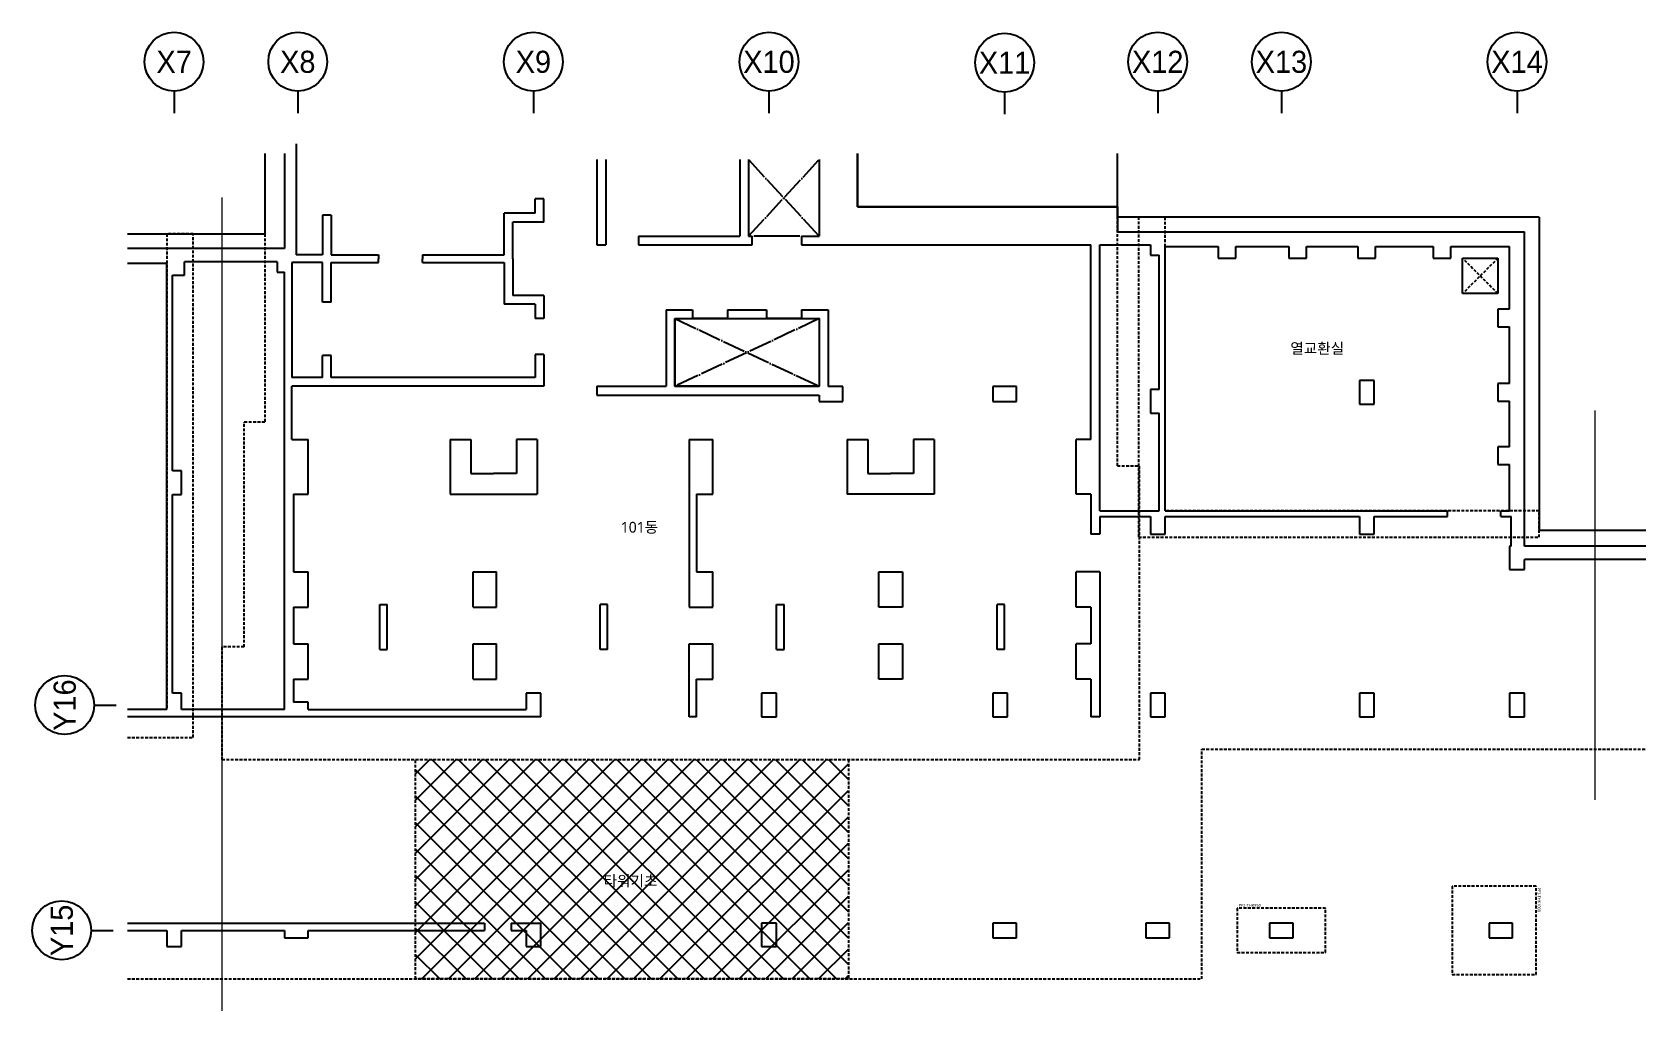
# Model space of a CAD drawing. Header units: millimetres. Extents: x 321717 to 696608, y -514806 to -16026.
# Drawn here: x 324197 to 378984, y -332073 to -298812 of the extents above; entities that cross this region are included whole.
import ezdxf
from ezdxf.enums import TextEntityAlignment as Align

# ---------------------------------------------------------------- set-up
doc = ezdxf.new("R2010")
doc.units = ezdxf.units.MM
doc.header["$LTSCALE"] = 65
doc.linetypes.add('XS-기초$0$DDOT', pattern=[14, 12, -1, 0, -1])
doc.linetypes.add('XS-기초$0$HID', pattern=[2.3, 1.5, -0.8])
for name, color, linetype in [('BUB', 7, 'Continuous'), ('XS-기초$0$EL7', 7, 'Continuous'), ('XS-기초$0$MAT', 3, 'XS-기초$0$HID'), ('XS-기초$0$OPEN', 9, 'XS-기초$0$DDOT'), ('XS-기초$0$PILE-P', 4, 'XS-기초$0$HID'), ('XS-기초$0$WALL', 11, 'Continuous'), ('XS-기초$0$기초꺽임', 4, 'XS-기초$0$HID'), ('XS-기초$0$기초연단', 3, 'Continuous'), ('XS-기초$0$집수정', 21, 'Continuous'), ('XS-기초$0$하부보강', 7, 'XS-기초$0$HID'), ('기초꺽임', 7, 'Continuous')]:
    doc.layers.add(name, color=color, linetype=linetype)
doc.layers.add('TEXT', color=3, linetype='Continuous', lineweight=9)
doc.layers.add('XTITLE', color=22, linetype='Continuous', lineweight=0)
doc.layers.add('XS-기초$0$DEFPOINT', color=144, linetype='Continuous', plot=False)
doc.styles.add('XS-기초$0$맑은고딕', font='malgun_0.ttf')
doc.styles.add('돋움', font='malgun_0.ttf')
doc.styles.add('돋음', font='Dotum.ttf')

msp = doc.modelspace()

# ---------------------------------------------------------------- texts
at = {"layer": 'TEXT', "style": '돋음'}
for s, p in [('X7', (329013.5, -299814.9, 1.5)), ('X8', (333213.5, -299814.9, 1.5)), ('X9', (341213.5, -299814.9, 1.5)), ('X10', (349213.5, -299814.9, 1.5)), ('X11', (357213.5, -299845.6, 1.5)), ('X12', (362413.5, -299814.9, 1.5)), ('X13', (366613.5, -299814.9, 1.5)), ('X14', (374613.5, -299814.9, 1.5))]:
    msp.add_text(s, height=750, dxfattribs=at).set_placement(p, align=Align.MIDDLE_CENTER)
for s, p in [('Y16', (325297.7, -321660.5, 1.5)), ('Y15', (325200.1, -329310.5, 1.5))]:
    msp.add_text(s, height=750, rotation=90, dxfattribs=at).set_placement(p, align=Align.MIDDLE_CENTER)
at = {"layer": 'XTITLE', "color": 2, "style": '돋움'}
for s, p in [('열교환실', (366916.1, -309546.7, 1.5)), ('101동', (344180.4, -315620.4, 1.5)), ('타워기초', (343599.1, -327629.7, 1.5))]:
    msp.add_text(s, height=364.07, dxfattribs=at).set_placement(p, align=Align.MIDDLE_LEFT)

# ---------------------------------------------------------------- blocks, each defined once
blk = doc.blocks.new('XS-기초$0$PF3')
at = {"layer": 'XS-기초$0$MAT', "linetype": 'XS-기초$0$HID'}
blk.add_lwpolyline([(-1500, -1650), (1500, -1650), (1500, 1200), (-1500, 1200)], close=True, dxfattribs=at)
at = {"layer": 'XS-기초$0$DEFPOINT', "color": 1, "style": 'XS-기초$0$맑은고딕'}
blk.add_text('PF3-THK1000', height=100, dxfattribs=at).set_placement((-1450, 1300), align=Align.MIDDLE_LEFT)
blk = doc.blocks.new('XS-기초$0$PF2')
at = {"layer": 'XS-기초$0$MAT', "linetype": 'XS-기초$0$HID'}
blk.add_lwpolyline([(-1500, -750), (1500, -750), (1500, 750), (-1500, 750)], close=True, dxfattribs=at)
at = {"layer": 'XS-기초$0$DEFPOINT', "color": 1, "style": 'XS-기초$0$맑은고딕'}
blk.add_text('PF2-THK950', height=100, dxfattribs=at).set_placement((-1450, 850), align=Align.MIDDLE_LEFT)
blk = doc.blocks.new('XS-기초$0$집수정-1.2x1.2')
at = {"layer": 'XS-기초$0$집수정'}
for p, q in [((0, 0), (0, 1200)), ((0, 1200), (1200, 1200)), ((1200, 1200), (1200, 0)), ((1200, 0), (0, 0))]:
    blk.add_line(p, q, dxfattribs=at)
at = {"layer": 'XS-기초$0$집수정', "linetype": 'XS-기초$0$HID'}
for p, q in [((0, 0), (1200, 1200)), ((0, 1200), (1200, 0))]:
    blk.add_line(p, q, dxfattribs=at)
blk = doc.blocks.new('BUB')
at = {"layer": 'BUB'}
blk.add_line((0, 1500), (0, 0), dxfattribs=at)
blk.add_circle((0, 3500), 2000, dxfattribs=at)

# ---------------------------------------------------------------- hatches: boundary and pattern name
at = {"layer": 'XS-기초$0$하부보강'}
h = msp.add_hatch(dxfattribs=at)
h.set_pattern_fill('ANSI37', color=8, scale=200)
h.set_pattern_definition([(45, (-130591.5, -256572.05), (-449.0128, 449.0128), []), (135, (-130591.5, -256572.05), (-449.0128, -449.0128), [])])
h.paths.add_polyline_path([(351913.5, -330960.5), (337213.5, -330960.5), (337213.5, -323510.5), (351913.5, -323510.5)])

# ---------------------------------------------------------------- linework, layer by layer
at = {"layer": 'XS-기초$0$EL7'}
for p, q in [((350263.5, -305735.5, 1.5), (348693.5, -305735.5, 1.5)), ((347808.5, -308535.5, 1.5), (346618.5, -308535.5, 1.5)), ((350318.5, -308535.5, 1.5), (349128.5, -308535.5, 1.5))]:
    msp.add_line(p, q, dxfattribs=at)
at = {"layer": 'XS-기초$0$OPEN'}
for p, q in [((350918.5, -305735.5, 1.5), (348518.5, -303135.5, 1.5)), ((348518.5, -305735.5, 1.5), (350918.5, -303135.5, 1.5)), ((346018.5, -308535.5, 1.5), (350918.5, -310835.5, 1.5)), ((350918.5, -308535.5, 1.5), (346018.5, -310835.5, 1.5))]:
    msp.add_line(p, q, dxfattribs=at)
at = {"layer": 'XS-기초$0$WALL', "color": 5}
for p, q in [((332763.5, -302925.1, 1.5), (332763.5, -306160.5, 1.5)), ((333163.5, -302605.5, 1.5), (333163.5, -306375.5, 1.5)), ((352218.5, -302925.1, 1.5), (352218.5, -304735.5, 1.5)), ((343368.5, -303135.5, 1.5), (343368.5, -306035.5, 1.5)), ((343668.5, -303135.5, 1.5), (343668.5, -306035.5, 1.5)), ((348218.5, -303135.5, 1.5), (348218.5, -305735.5, 1.5)), ((348518.5, -303135.5, 1.5), (348518.5, -305735.5, 1.5)), ((350918.5, -303135.5, 1.5), (350918.5, -305735.5, 1.5)), ((341268.5, -304955.5, 1.5), (341268.5, -304465.5, 1.5)), ((341568.5, -304465.5, 1.5), (341268.5, -304465.5, 1.5)), ((341568.5, -305255.5, 1.5), (341568.5, -304465.5, 1.5)), ((334348.5, -305020.5, 1.5), (334048.5, -305020.5, 1.5)), ((334048.5, -305020.5, 1.5), (334048.5, -306375.5, 1.5)), ((334348.5, -305020.5, 1.5), (334348.5, -306375.5, 1.5)), ((340218.5, -306375.5, 1.5), (340218.5, -304955.5, 1.5)), ((341268.5, -304955.5, 1.5), (340218.5, -304955.5, 1.5)), ((352218.5, -304735.5, 1.5), (361043.5, -304735.5, 1.5)), ((361043.5, -304735.5, 1.5), (361043.5, -305585.5, 1.5)), ((340518.5, -306500.5, 1.5), (340518.5, -305255.5, 1.5)), ((341568.5, -305255.5, 1.5), (340518.5, -305255.5, 1.5)), ((361043.5, -305585.5, 1.5), (374863.5, -305585.5, 1.5)), ((374863.5, -316260.5, 1.5), (374863.5, -305585.5, 1.5)), ((332763.5, -306160.5, 1.5), (327431.7, -306160.5, 1.5)), ((343368.5, -306035.5, 1.5), (343668.5, -306035.5, 1.5)), ((344778.5, -305735.5, 1.5), (348218.5, -305735.5, 1.5)), ((344778.5, -305735.5, 1.5), (344778.5, -306035.5, 1.5)), ((344778.5, -306035.5, 1.5), (348643.5, -306035.5, 1.5)), ((348218.5, -306035.5, 1.5), (348643.5, -306035.5, 1.5)), ((348518.5, -305735.5, 1.5), (348643.5, -305735.5, 1.5)), ((348643.5, -306035.5, 1.5), (348643.5, -305735.5, 1.5)), ((350313.5, -305735.5, 1.5), (350918.5, -305735.5, 1.5)), ((350313.5, -305735.5, 1.5), (350313.5, -306035.5, 1.5)), ((350313.5, -306035.5, 1.5), (351318.5, -306035.5, 1.5)), ((351318.5, -306035.5, 1.5), (360143.5, -306035.5, 1.5)), ((360143.5, -312635.5, 1.5), (360143.5, -306035.5, 1.5)), ((360443.5, -315060.5, 1.5), (360443.5, -306035.5, 1.5)), ((360443.5, -306035.5, 1.5), (362163.5, -306035.5, 1.5)), ((362163.5, -306035.5, 1.5), (362163.5, -306385.5, 1.5)), ((362663.5, -306085.5, 1.5), (364463.5, -306085.5, 1.5)), ((362663.5, -315060.5, 1.5), (362663.5, -306085.5, 1.5)), ((364463.5, -306085.5, 1.5), (364463.5, -306485.5, 1.5)), ((365063.5, -306085.5, 1.5), (366863.5, -306085.5, 1.5)), ((365063.5, -306485.5, 1.5), (365063.5, -306085.5, 1.5)), ((366863.5, -306085.5, 1.5), (366863.5, -306485.5, 1.5)), ((367463.5, -306085.5, 1.5), (369213.5, -306085.5, 1.5)), ((367463.5, -306485.5, 1.5), (367463.5, -306085.5, 1.5)), ((369213.5, -306085.5, 1.5), (369213.5, -306485.5, 1.5)), ((369813.5, -306085.5, 1.5), (371763.5, -306085.5, 1.5)), ((369813.5, -306485.5, 1.5), (369813.5, -306085.5, 1.5)), ((371763.5, -306085.5, 1.5), (371763.5, -306485.5, 1.5)), ((372363.5, -306085.5, 1.5), (374363.5, -306085.5, 1.5)), ((372363.5, -306485.5, 1.5), (372363.5, -306085.5, 1.5)), ((374363.5, -308210.5, 1.5), (374363.5, -306085.5, 1.5)), ((328763.5, -306660.5, 1.5), (327431.7, -306660.5, 1.5)), ((328763.5, -321810.5, 1.5), (328763.5, -306660.5, 1.5)), ((332513.5, -306610.5, 1.5), (329363.5, -306610.5, 1.5)), ((329363.5, -307060.5, 1.5), (329363.5, -306610.5, 1.5)), ((332513.5, -306610.5, 1.5), (332513.5, -306960.5, 1.5)), ((334048.5, -306625.5, 1.5), (333013.5, -306625.5, 1.5)), ((333013.5, -306625.5, 1.5), (333013.5, -310535.5, 1.5)), ((334048.5, -306375.5, 1.5), (333163.5, -306375.5, 1.5)), ((334048.5, -307980.5, 1.5), (334048.5, -306625.5, 1.5)), ((334348.5, -306375.5, 1.5), (335948.5, -306375.5, 1.5)), ((334348.5, -307980.5, 1.5), (334348.5, -306625.5, 1.5)), ((334348.5, -306625.5, 1.5), (335948.5, -306625.5, 1.5)), ((335948.5, -306375.5, 1.5), (335948.5, -306500.5, 1.5)), ((335948.5, -306625.5, 1.5), (335948.5, -306500.5, 1.5)), ((337448.5, -306375.5, 1.5), (340218.5, -306375.5, 1.5)), ((337448.5, -306375.5, 1.5), (337448.5, -306500.5, 1.5)), ((337448.5, -306625.5, 1.5), (337448.5, -306500.5, 1.5)), ((337448.5, -306625.5, 1.5), (340218.5, -306625.5, 1.5)), ((340218.5, -306625.5, 1.5), (340218.5, -308045.5, 1.5)), ((340518.5, -306500.5, 1.5), (340518.5, -307745.5, 1.5)), ((362163.5, -306385.5, 1.5), (362463.5, -306385.5, 1.5)), ((362463.5, -310945.5, 1.5), (362463.5, -306385.5, 1.5)), ((364463.5, -306485.5, 1.5), (365063.5, -306485.5, 1.5)), ((366863.5, -306485.5, 1.5), (367463.5, -306485.5, 1.5)), ((369213.5, -306485.5, 1.5), (369813.5, -306485.5, 1.5)), ((371763.5, -306485.5, 1.5), (372363.5, -306485.5, 1.5)), ((328963.5, -313710.5, 1.5), (328963.5, -307060.5, 1.5)), ((328963.5, -307060.5, 1.5), (329363.5, -307060.5, 1.5)), ((332513.5, -306960.5, 1.5), (332763.5, -306960.5, 1.5)), ((332763.5, -321810.5, 1.5), (332763.5, -306960.5, 1.5)), ((341568.5, -307745.5, 1.5), (340518.5, -307745.5, 1.5)), ((341568.5, -307745.5, 1.5), (341568.5, -308535.5, 1.5)), ((334348.5, -307980.5, 1.5), (334048.5, -307980.5, 1.5)), ((341268.5, -308045.5, 1.5), (340218.5, -308045.5, 1.5)), ((341268.5, -308045.5, 1.5), (341268.5, -308535.5, 1.5)), ((345718.5, -308235.5, 1.5), (345718.5, -310835.5, 1.5)), ((345718.5, -308235.5, 1.5), (346618.5, -308235.5, 1.5)), ((346618.5, -308235.5, 1.5), (346618.5, -308535.5, 1.5)), ((347808.5, -308235.5, 1.5), (349128.5, -308235.5, 1.5)), ((347808.5, -308235.5, 1.5), (347808.5, -308535.5, 1.5)), ((349128.5, -308235.5, 1.5), (349128.5, -308535.5, 1.5)), ((350318.5, -308235.5, 1.5), (351218.5, -308235.5, 1.5)), ((350318.5, -308235.5, 1.5), (350318.5, -308535.5, 1.5)), ((351218.5, -308235.5, 1.5), (351218.5, -310845.5, 1.5)), ((374363.5, -308210.5, 1.5), (373963.5, -308210.5, 1.5)), ((373963.5, -308210.5, 1.5), (373963.5, -308810.5, 1.5)), ((341568.5, -308535.5, 1.5), (341268.5, -308535.5, 1.5)), ((346018.5, -308535.5, 1.5), (346018.5, -310835.5, 1.5)), ((346018.5, -308535.5, 1.5), (346618.5, -308535.5, 1.5)), ((347808.5, -308535.5, 1.5), (349128.5, -308535.5, 1.5)), ((350318.5, -308535.5, 1.5), (350918.5, -308535.5, 1.5)), ((350918.5, -308535.5, 1.5), (350918.5, -310835.5, 1.5)), ((373963.5, -308810.5, 1.5), (374363.5, -308810.5, 1.5)), ((374363.5, -310735.5, 1.5), (374363.5, -308810.5, 1.5)), ((334348.5, -309790.5, 1.5), (334048.5, -309790.5, 1.5)), ((334048.5, -310535.5, 1.5), (334048.5, -309790.5, 1.5)), ((334348.5, -310535.5, 1.5), (334348.5, -309790.5, 1.5)), ((341268.5, -309755.5, 1.5), (341268.5, -310535.5, 1.5)), ((341568.5, -309755.5, 1.5), (341268.5, -309755.5, 1.5)), ((341568.5, -309755.5, 1.5), (341568.5, -310535.5, 1.5)), ((334048.5, -310535.5, 1.5), (333013.5, -310535.5, 1.5)), ((341268.5, -310535.5, 1.5), (334348.5, -310535.5, 1.5)), ((341568.5, -310535.5, 1.5), (341568.5, -310835.5, 1.5)), ((369763.5, -310635.5, 1.5), (369263.5, -310635.5, 1.5)), ((369263.5, -310635.5, 1.5), (369263.5, -311435.5, 1.5)), ((369763.5, -311435.5, 1.5), (369763.5, -310635.5, 1.5)), ((341568.5, -310835.5, 1.5), (333013.5, -310835.5, 1.5)), ((333013.5, -312635.5, 1.5), (333013.5, -310835.5, 1.5)), ((343368.5, -310835.5, 1.5), (343368.5, -311135.5, 1.5)), ((343368.5, -310835.5, 1.5), (345718.5, -310835.5, 1.5)), ((343368.5, -311135.5, 1.5), (350918.5, -311135.5, 1.5)), ((346018.5, -310835.5, 1.5), (350918.5, -310835.5, 1.5)), ((350918.5, -311135.5, 1.5), (350918.5, -311345.5, 1.5)), ((351718.5, -310845.5, 1.5), (351218.5, -310845.5, 1.5)), ((351718.5, -311345.5, 1.5), (351718.5, -310845.5, 1.5)), ((357613.5, -310845.5, 1.5), (356813.5, -310845.5, 1.5)), ((356813.5, -310845.5, 1.5), (356813.5, -311345.5, 1.5)), ((357613.5, -311345.5, 1.5), (357613.5, -310845.5, 1.5)), ((362463.5, -310945.5, 1.5), (362163.5, -310945.5, 1.5)), ((362163.5, -310945.5, 1.5), (362163.5, -311745.5, 1.5)), ((374363.5, -310735.5, 1.5), (373963.5, -310735.5, 1.5)), ((373963.5, -310735.5, 1.5), (373963.5, -311335.5, 1.5)), ((350918.5, -311345.5, 1.5), (351718.5, -311345.5, 1.5)), ((356813.5, -311345.5, 1.5), (357613.5, -311345.5, 1.5)), ((369263.5, -311435.5, 1.5), (369763.5, -311435.5, 1.5)), ((373963.5, -311335.5, 1.5), (374363.5, -311335.5, 1.5)), ((374363.5, -312885.5, 1.5), (374363.5, -311335.5, 1.5)), ((362163.5, -311745.5, 1.5), (362463.5, -311745.5, 1.5)), ((362463.5, -315060.5, 1.5), (362463.5, -311745.5, 1.5)), ((333013.5, -312635.5, 1.5), (333563.5, -312635.5, 1.5)), ((333563.5, -314495.5, 1.5), (333563.5, -312635.5, 1.5)), ((338388.5, -312635.5, 1.5), (339088.5, -312635.5, 1.5)), ((338388.5, -312635.5, 1.5), (338388.5, -314495.5, 1.5)), ((339088.5, -312635.5, 1.5), (339088.5, -313795.5, 1.5)), ((341338.5, -312635.5, 1.5), (340638.5, -312635.5, 1.5)), ((340638.5, -312635.5, 1.5), (340638.5, -313795.5, 1.5)), ((341338.5, -312635.5, 1.5), (341338.5, -314495.5, 1.5)), ((346503.5, -312635.5, 1.5), (346503.5, -318330.5, 1.5)), ((346503.5, -312635.5, 1.5), (347303.5, -312635.5, 1.5)), ((347303.5, -314495.5, 1.5), (347303.5, -312635.5, 1.5)), ((351868.5, -312635.5, 1.5), (351868.5, -314495.5, 1.5)), ((351868.5, -312635.5, 1.5), (352568.5, -312635.5, 1.5)), ((352568.5, -312635.5, 1.5), (352568.5, -313795.5, 1.5)), ((354818.5, -312635.5, 1.5), (354118.5, -312635.5, 1.5)), ((354118.5, -312635.5, 1.5), (354118.5, -313795.5, 1.5)), ((354818.5, -312635.5, 1.5), (354818.5, -314495.5, 1.5)), ((359643.5, -314495.5, 1.5), (359643.5, -312635.5, 1.5)), ((360143.5, -312635.5, 1.5), (359643.5, -312635.5, 1.5)), ((374363.5, -312885.5, 1.5), (373963.5, -312885.5, 1.5)), ((373963.5, -312885.5, 1.5), (373963.5, -313485.5, 1.5)), ((329263.5, -313710.5, 1.5), (328963.5, -313710.5, 1.5)), ((329263.5, -314510.5, 1.5), (329263.5, -313710.5, 1.5)), ((339088.5, -313795.5, 1.5), (339863.5, -313795.5, 1.5)), ((340638.5, -313795.5, 1.5), (339863.5, -313795.5, 1.5)), ((352568.5, -313795.5, 1.5), (353343.5, -313795.5, 1.5)), ((354118.5, -313795.5, 1.5), (353343.5, -313795.5, 1.5)), ((373963.5, -313485.5, 1.5), (374363.5, -313485.5, 1.5)), ((374363.5, -315060.5, 1.5), (374363.5, -313485.5, 1.5)), ((328963.5, -321260.5, 1.5), (328963.5, -314510.5, 1.5)), ((328963.5, -314510.5, 1.5), (329263.5, -314510.5, 1.5)), ((333063.5, -314495.5, 1.5), (333563.5, -314495.5, 1.5)), ((333063.5, -314495.5, 1.5), (333063.5, -317130.5, 1.5)), ((338388.5, -314495.5, 1.5), (341338.5, -314495.5, 1.5)), ((346753.5, -314495.5, 1.5), (347303.5, -314495.5, 1.5)), ((346753.5, -314495.5, 1.5), (346753.5, -317130.5, 1.5)), ((354818.5, -314495.5, 1.5), (351868.5, -314495.5, 1.5)), ((360143.5, -314495.5, 1.5), (359643.5, -314495.5, 1.5)), ((360143.5, -314495.5, 1.5), (360143.5, -315860.5, 1.5)), ((360443.5, -315060.5, 1.5), (362463.5, -315060.5, 1.5)), ((360443.5, -315260.5, 1.5), (360443.5, -315860.5, 1.5)), ((360443.5, -315260.5, 1.5), (362163.5, -315260.5, 1.5)), ((362163.5, -315260.5, 1.5), (362163.5, -315860.5, 1.5)), ((362663.5, -315060.5, 1.5), (372253.5, -315060.5, 1.5)), ((362663.5, -315260.5, 1.5), (369263.5, -315260.5, 1.5)), ((362663.5, -315860.5, 1.5), (362663.5, -315260.5, 1.5)), ((369263.5, -315260.5, 1.5), (369263.5, -315860.5, 1.5)), ((369763.5, -315260.5, 1.5), (372253.5, -315260.5, 1.5)), ((369763.5, -315860.5, 1.5), (369763.5, -315260.5, 1.5)), ((372253.5, -315260.5, 1.5), (372253.5, -315060.5, 1.5)), ((374063.5, -315060.5, 1.5), (374363.5, -315060.5, 1.5)), ((374063.5, -315260.5, 1.5), (374063.5, -315060.5, 1.5)), ((374063.5, -315260.5, 1.5), (374413.5, -315260.5, 1.5)), ((374413.5, -316260.5, 1.5), (374413.5, -315260.5, 1.5)), ((360443.5, -315860.5, 1.5), (360143.5, -315860.5, 1.5)), ((362163.5, -315860.5, 1.5), (362663.5, -315860.5, 1.5)), ((369263.5, -315860.5, 1.5), (369763.5, -315860.5, 1.5)), ((374413.5, -316260.5, 1.5), (374363.5, -316260.5, 1.5)), ((374363.5, -316260.5, 1.5), (374363.5, -317060.5, 1.5)), ((378984.2, -316260.5, 1.5), (374863.5, -316260.5, 1.5)), ((333063.5, -317130.5, 1.5), (333563.5, -317130.5, 1.5)), ((333563.5, -318330.5, 1.5), (333563.5, -317130.5, 1.5)), ((339163.5, -317130.5, 1.5), (339963.5, -317130.5, 1.5)), ((339163.5, -318330.5, 1.5), (339163.5, -317130.5, 1.5)), ((339963.5, -318330.5, 1.5), (339963.5, -317130.5, 1.5)), ((346753.5, -317130.5, 1.5), (347303.5, -317130.5, 1.5)), ((347303.5, -318330.5, 1.5), (347303.5, -317130.5, 1.5)), ((352943.5, -318330.5, 1.5), (352943.5, -317130.5, 1.5)), ((352943.5, -317130.5, 1.5), (353743.5, -317130.5, 1.5)), ((353743.5, -317130.5, 1.5), (353743.5, -318330.5, 1.5)), ((360443.5, -317130.5, 1.5), (359643.5, -317130.5, 1.5)), ((359643.5, -318330.5, 1.5), (359643.5, -317130.5, 1.5)), ((360443.5, -317130.5, 1.5), (360443.5, -322060.5, 1.5)), ((374363.5, -317060.5, 1.5), (374863.5, -317060.5, 1.5)), ((374863.5, -317060.5, 1.5), (374863.5, -316710.5, 1.5)), ((378984.2, -316710.5, 1.5), (374863.5, -316710.5, 1.5)), ((335993.5, -319775.5, 1.5), (335993.5, -318240.5, 1.5)), ((335993.5, -318240.5, 1.5), (336243.5, -318240.5, 1.5)), ((336243.5, -319775.5, 1.5), (336243.5, -318240.5, 1.5)), ((343483.5, -319775.5, 1.5), (343483.5, -318240.5, 1.5)), ((343733.5, -318240.5, 1.5), (343483.5, -318240.5, 1.5)), ((343733.5, -319775.5, 1.5), (343733.5, -318240.5, 1.5)), ((349473.5, -319775.5, 1.5), (349473.5, -318240.5, 1.5)), ((349473.5, -318240.5, 1.5), (349723.5, -318240.5, 1.5)), ((349723.5, -319775.5, 1.5), (349723.5, -318240.5, 1.5)), ((356963.5, -319775.5, 1.5), (356963.5, -318240.5, 1.5)), ((357213.5, -318240.5, 1.5), (356963.5, -318240.5, 1.5)), ((357213.5, -319775.5, 1.5), (357213.5, -318240.5, 1.5)), ((333063.5, -318330.5, 1.5), (333563.5, -318330.5, 1.5)), ((333063.5, -318330.5, 1.5), (333063.5, -319575.5, 1.5)), ((339163.5, -318330.5, 1.5), (339963.5, -318330.5, 1.5)), ((346503.5, -318330.5, 1.5), (347303.5, -318330.5, 1.5)), ((353743.5, -318330.5, 1.5), (352943.5, -318330.5, 1.5)), ((360143.5, -318330.5, 1.5), (359643.5, -318330.5, 1.5)), ((360143.5, -318330.5, 1.5), (360143.5, -319575.5, 1.5)), ((333063.5, -319575.5, 1.5), (333563.5, -319575.5, 1.5)), ((333563.5, -320775.5, 1.5), (333563.5, -319575.5, 1.5)), ((335993.5, -319775.5, 1.5), (336243.5, -319775.5, 1.5)), ((339163.5, -319575.5, 1.5), (339963.5, -319575.5, 1.5)), ((339163.5, -320775.5, 1.5), (339163.5, -319575.5, 1.5)), ((339963.5, -320775.5, 1.5), (339963.5, -319575.5, 1.5)), ((343733.5, -319775.5, 1.5), (343483.5, -319775.5, 1.5)), ((346503.5, -319575.5, 1.5), (347303.5, -319575.5, 1.5)), ((346503.5, -322060.5, 1.5), (346503.5, -319575.5, 1.5)), ((347303.5, -320775.5, 1.5), (347303.5, -319575.5, 1.5)), ((349473.5, -319775.5, 1.5), (349723.5, -319775.5, 1.5)), ((352943.5, -320775.5, 1.5), (352943.5, -319575.5, 1.5)), ((352943.5, -319575.5, 1.5), (353743.5, -319575.5, 1.5)), ((353743.5, -319575.5, 1.5), (353743.5, -320775.5, 1.5)), ((357213.5, -319775.5, 1.5), (356963.5, -319775.5, 1.5)), ((359643.5, -320775.5, 1.5), (359643.5, -319575.5, 1.5)), ((360143.5, -319575.5, 1.5), (359643.5, -319575.5, 1.5)), ((333063.5, -320775.5, 1.5), (333563.5, -320775.5, 1.5)), ((333063.5, -320775.5, 1.5), (333063.5, -321560.5, 1.5)), ((339163.5, -320775.5, 1.5), (339963.5, -320775.5, 1.5)), ((346753.5, -320775.5, 1.5), (347303.5, -320775.5, 1.5)), ((346753.5, -322060.5, 1.5), (346753.5, -320775.5, 1.5)), ((353743.5, -320775.5, 1.5), (352943.5, -320775.5, 1.5)), ((360143.5, -320775.5, 1.5), (359643.5, -320775.5, 1.5)), ((360143.5, -320775.5, 1.5), (360143.5, -322060.5, 1.5)), ((329263.5, -321260.5, 1.5), (328963.5, -321260.5, 1.5)), ((329263.5, -321810.5, 1.5), (329263.5, -321260.5, 1.5)), ((333563.5, -321560.5, 1.5), (333063.5, -321560.5, 1.5)), ((333563.5, -321810.5, 1.5), (333563.5, -321560.5, 1.5)), ((341463.5, -321260.5, 1.5), (340963.5, -321260.5, 1.5)), ((340963.5, -321260.5, 1.5), (340963.5, -321810.5, 1.5)), ((341463.5, -322060.5, 1.5), (341463.5, -321260.5, 1.5)), ((349463.5, -321260.5, 1.5), (348963.5, -321260.5, 1.5)), ((348963.5, -321260.5, 1.5), (348963.5, -322060.5, 1.5)), ((349463.5, -322060.5, 1.5), (349463.5, -321260.5, 1.5)), ((357313.5, -321260.5, 1.5), (356813.5, -321260.5, 1.5)), ((356813.5, -321260.5, 1.5), (356813.5, -322060.5, 1.5)), ((357313.5, -322060.5, 1.5), (357313.5, -321260.5, 1.5)), ((362663.5, -321260.5, 1.5), (362163.5, -321260.5, 1.5)), ((362163.5, -321260.5, 1.5), (362163.5, -322060.5, 1.5)), ((362663.5, -322060.5, 1.5), (362663.5, -321260.5, 1.5)), ((369763.5, -321260.5, 1.5), (369263.5, -321260.5, 1.5)), ((369263.5, -321260.5, 1.5), (369263.5, -322060.5, 1.5)), ((369763.5, -322060.5, 1.5), (369763.5, -321260.5, 1.5)), ((374863.5, -321260.5, 1.5), (374363.5, -321260.5, 1.5)), ((374363.5, -321260.5, 1.5), (374363.5, -322060.5, 1.5)), ((374863.5, -322060.5, 1.5), (374863.5, -321260.5, 1.5)), ((328763.5, -321810.5, 1.5), (327431.7, -321810.5, 1.5)), ((341463.5, -322060.5, 1.5), (327431.7, -322060.5, 1.5)), ((332763.5, -321810.5, 1.5), (329263.5, -321810.5, 1.5)), ((333563.5, -321810.5, 1.5), (340963.5, -321810.5, 1.5)), ((346753.5, -322060.5, 1.5), (346503.5, -322060.5, 1.5)), ((348963.5, -322060.5, 1.5), (349463.5, -322060.5, 1.5)), ((356813.5, -322060.5, 1.5), (357313.5, -322060.5, 1.5)), ((360443.5, -322060.5, 1.5), (360143.5, -322060.5, 1.5)), ((362163.5, -322060.5, 1.5), (362663.5, -322060.5, 1.5)), ((369263.5, -322060.5, 1.5), (369763.5, -322060.5, 1.5)), ((374363.5, -322060.5, 1.5), (374863.5, -322060.5, 1.5)), ((327431.7, -329060.5, 1.5), (339553.5, -329060.5, 1.5)), ((339553.5, -329060.5, 1.5), (339553.5, -329310.5, 1.5)), ((340463.5, -329060.5, 1.5), (341463.5, -329060.5, 1.5)), ((340463.5, -329060.5, 1.5), (340463.5, -329310.5, 1.5)), ((341463.5, -329860.5, 1.5), (341463.5, -329060.5, 1.5)), ((349463.5, -329060.5, 1.5), (348963.5, -329060.5, 1.5)), ((348963.5, -329060.5, 1.5), (348963.5, -329860.5, 1.5)), ((349463.5, -329860.5, 1.5), (349463.5, -329060.5, 1.5)), ((356813.5, -329060.5, 1.5), (356813.5, -329560.5, 1.5)), ((357613.5, -329060.5, 1.5), (356813.5, -329060.5, 1.5)), ((357613.5, -329560.5, 1.5), (357613.5, -329060.5, 1.5)), ((362013.5, -329060.5, 1.5), (362013.5, -329560.5, 1.5)), ((362813.5, -329060.5, 1.5), (362013.5, -329060.5, 1.5)), ((362813.5, -329560.5, 1.5), (362813.5, -329060.5, 1.5)), ((366213.5, -329060.5, 1.5), (366213.5, -329560.5, 1.5)), ((367013.5, -329060.5, 1.5), (366213.5, -329060.5, 1.5)), ((367013.5, -329560.5, 1.5), (367013.5, -329060.5, 1.5)), ((373663.5, -329060.5, 1.5), (373663.5, -329560.5, 1.5)), ((374463.5, -329060.5, 1.5), (373663.5, -329060.5, 1.5)), ((374463.5, -329560.5, 1.5), (374463.5, -329060.5, 1.5)), ((327431.7, -329310.5, 1.5), (328763.5, -329310.5, 1.5)), ((328763.5, -329310.5, 1.5), (328763.5, -329860.5, 1.5)), ((329263.5, -329310.5, 1.5), (332763.5, -329310.5, 1.5)), ((329263.5, -329860.5, 1.5), (329263.5, -329310.5, 1.5)), ((332763.5, -329310.5, 1.5), (332763.5, -329560.5, 1.5)), ((332763.5, -329560.5, 1.5), (333563.5, -329560.5, 1.5)), ((333563.5, -329310.5, 1.5), (339553.5, -329310.5, 1.5)), ((333563.5, -329560.5, 1.5), (333563.5, -329310.5, 1.5)), ((340463.5, -329310.5, 1.5), (340963.5, -329310.5, 1.5)), ((340963.5, -329310.5, 1.5), (340963.5, -329860.5, 1.5)), ((356813.5, -329560.5, 1.5), (357613.5, -329560.5, 1.5)), ((362013.5, -329560.5, 1.5), (362813.5, -329560.5, 1.5)), ((366213.5, -329560.5, 1.5), (367013.5, -329560.5, 1.5)), ((373663.5, -329560.5, 1.5), (374463.5, -329560.5, 1.5)), ((328763.5, -329860.5, 1.5), (329263.5, -329860.5, 1.5)), ((340963.5, -329860.5, 1.5), (341463.5, -329860.5, 1.5)), ((348963.5, -329860.5, 1.5), (349463.5, -329860.5, 1.5))]:
    msp.add_line(p, q, dxfattribs=at)
at = {"layer": 'XS-기초$0$기초꺽임', "elevation": 1.5}
msp.add_lwpolyline([(361763.5, -305085.5), (361763.5, -315960.5), (375363.5, -315960.5), (375363.5, -315060.5), (362663.5, -315060.5), (362663.5, -305085.5)], close=True, dxfattribs=at)
msp.add_lwpolyline([(327431.7, -322760.5), (329663.5, -322760.5), (329663.5, -305660.5), (328763.5, -305660.5), (328763.5, -321810.5), (327431.7, -321810.5)], dxfattribs=at)
at = {"layer": 'XS-기초$0$기초연단'}
for p, q in [((332093.5, -302925.1, 1.5), (332093.5, -305660.5, 1.5)), ((352218.5, -304735.5, 1.5), (352218.5, -302925.1, 1.5)), ((361043.5, -305085.5, 1.5), (361043.5, -302925.1, 1.5)), ((361043.5, -304735.5, 1.5), (352218.5, -304735.5, 1.5)), ((361043.5, -305085.5, 1.5), (361043.5, -304735.5, 1.5)), ((375363.5, -305085.5, 1.5), (361043.5, -305085.5, 1.5)), ((375363.5, -305085.5, 1.5), (375363.5, -315735.5, 1.5)), ((327431.7, -305660.5, 1.5), (332093.5, -305660.5, 1.5)), ((378984.2, -315735.5, 1.5), (375363.5, -315735.5, 1.5))]:
    msp.add_line(p, q, dxfattribs=at)
at = {"layer": 'XS-기초$0$기초연단', "linetype": 'XS-기초$0$HID'}
for p, q in [((361043.5, -313535.5, 1.5), (361043.5, -305085.5, 1.5)), ((332093.5, -305660.5, 1.5), (332093.5, -312055.5, 1.5)), ((331388.5, -319685.5, 1.5), (331388.5, -312055.5, 1.5)), ((332093.5, -312055.5, 1.5), (331388.5, -312055.5, 1.5)), ((361043.5, -313535.5, 1.5), (361793.5, -313535.5, 1.5)), ((361793.5, -323510.5, 1.5), (361793.5, -313535.5, 1.5)), ((330638.5, -319685.5, 1.5), (330638.5, -323510.5, 1.5)), ((331388.5, -319685.5, 1.5), (330638.5, -319685.5, 1.5)), ((363913.5, -323160.5, 1.5), (378984.2, -323160.5, 1.5)), ((363913.5, -330960.5, 1.5), (363913.5, -323160.5, 1.5)), ((330638.5, -323510.5, 1.5), (361793.5, -323510.5, 1.5)), ((327431.7, -330960.5, 1.5), (363913.5, -330960.5, 1.5))]:
    msp.add_line(p, q, dxfattribs=at)
at = {"layer": 'XS-기초$0$하부보강', "color": 8, "elevation": 1.5}
msp.add_lwpolyline([(351913.5, -330960.5), (337213.5, -330960.5), (337213.5, -323510.5), (351913.5, -323510.5)], close=True, dxfattribs=at)
at = {"layer": '기초꺽임', "color": 1, "const_width": 50, "elevation": 1.5}
for points in [[(330638.5, -304417.5), (330638.5, -332048.2)], [(377263.5, -324887.1), (377263.5, -311649.7)]]:
    msp.add_lwpolyline(points, dxfattribs=at)
at = {"layer": '기초꺽임', "elevation": 1.5}
msp.add_lwpolyline([(346018.5, -308535.5), (350918.5, -308535.5), (350918.5, -310835.5), (346018.5, -310835.5)], close=True, dxfattribs=at)

# ---------------------------------------------------------------- block references
at = {"layer": 'BUB', "xscale": 0.5, "yscale": 0.5, "zscale": 0.5}
for p in [(329013.5, -301562, 1.5), (333213.5, -301562, 1.5), (341213.5, -301562, 1.5), (349213.5, -301562, 1.5), (357213.5, -301592.6, 1.5), (362413.5, -301562, 1.5), (366613.5, -301562, 1.5), (374613.5, -301562, 1.5)]:
    msp.add_blockref('BUB', p, dxfattribs=at)
at = {"layer": 'BUB', "xscale": 0.5, "yscale": 0.5, "zscale": 0.5, "rotation": 90}
for p in [(327044.7, -321660.5, 1.5), (326947.2, -329310.5, 1.5)]:
    msp.add_blockref('BUB', p, dxfattribs=at)
at = {"layer": 'XS-기초$0$PILE-P', "rotation": 270}
msp.add_blockref('XS-기초$0$PF3', (374063.5, -329310.5, 1.5), dxfattribs=at)
at = {"layer": 'XS-기초$0$PILE-P'}
msp.add_blockref('XS-기초$0$PF2', (366613.5, -329310.5, 1.5), dxfattribs=at)
at = {"layer": 'XS-기초$0$집수정', "rotation": 180}
msp.add_blockref('XS-기초$0$집수정-1.2x1.2', (373963.5, -306485.5, 1.5), dxfattribs=at)

msp.set_redraw_order([(e.dxf.handle, doc.entitydb.next_handle()) for e in msp.query("TEXT MTEXT ATTDEF DIMENSION ARC_DIMENSION")])  # texts and dimensions are drawn at this point

doc.saveas('drawing.dxf')
